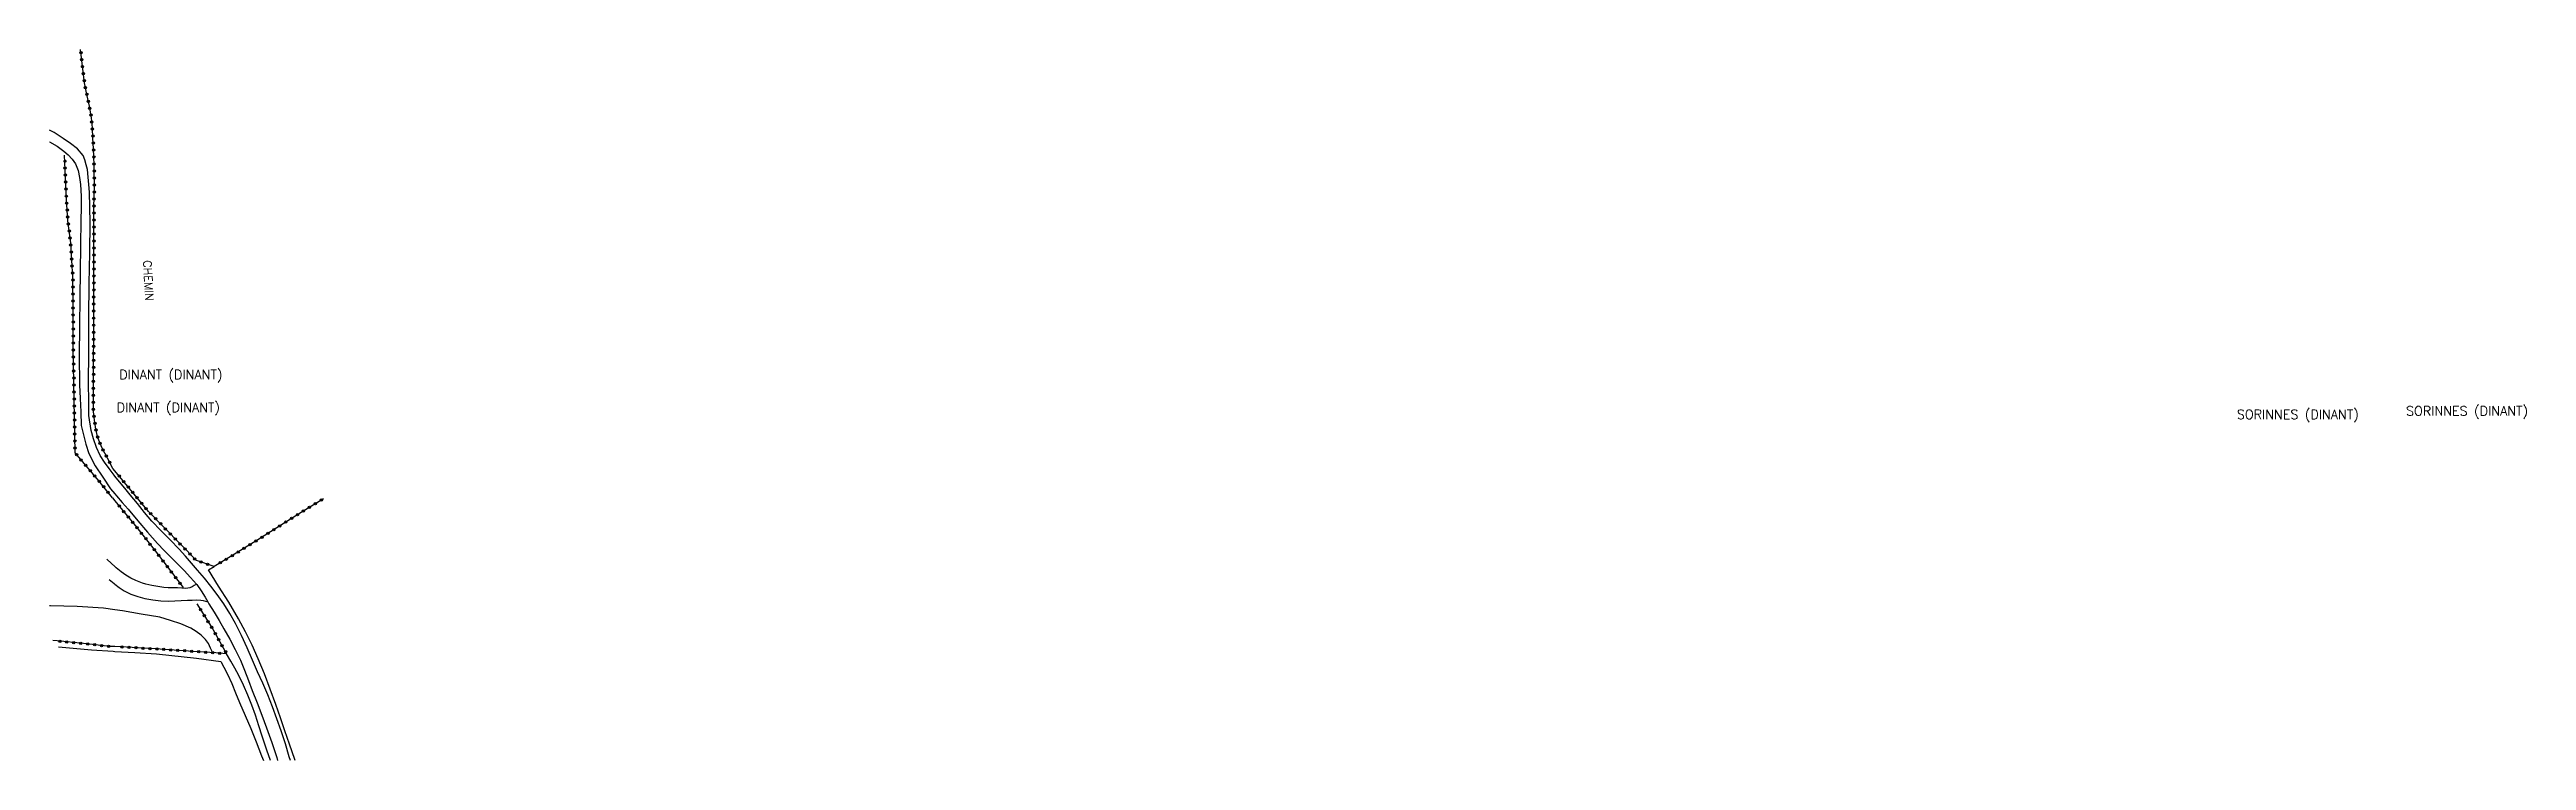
# Model space of a CAD drawing. Header units: millimetres. Extents: x 192000 to 193000, y 106000 to 107000.
# Drawn here: x 192000 to 192531, y 106671 to 106823 of the extents above; entities that cross this region are included whole.
import ezdxf
from ezdxf.enums import TextEntityAlignment as Align

# ---------------------------------------------------------------- set-up
doc = ezdxf.new("R2010")
doc.units = ezdxf.units.MM
doc.layers.get('0').update_dxf_attribs({"linetype": 'CONTINUOUS'})
for name, color, linetype in [('W0017', 7, 'CONTINUOUS'), ('W0071', 7, 'CONTINUOUS'), ('W0211', 2, 'CONTINUOUS'), ('W0323', 7, 'CONTINUOUS'), ('W0330', 7, 'CONTINUOUS'), ('W0980', 7, 'CONTINUOUS'), ('W0989', 7, 'CONTINUOUS')]:
    doc.layers.add(name, color=color, linetype=linetype)
doc.styles.get("Standard").update_dxf_attribs({"font": 'romans.shx', "width": 0.85})

msp = doc.modelspace()

# ---------------------------------------------------------------- texts
at = {"layer": 'W0980'}
for s, p in [('DINANT (DINANT)', (192025.99, 106753.43)), ('DINANT (DINANT)', (192025.45, 106746.41)), ('SORINNES (DINANT)', (192481.64, 106744.91)), ('SORINNES (DINANT)', (192517.89, 106745.64))]:
    msp.add_text(s, height=2, dxfattribs=at).set_placement(p, align=Align.MIDDLE)
at = {"layer": 'W0989'}
msp.add_text('CHEMIN', height=1.75, rotation=273.2033, dxfattribs=at).set_placement((192020.06, 106778))

# ---------------------------------------------------------------- blocks, each defined once
blk = doc.blocks.new('t323o')
at = {"color": 0, "linetype": 'Continuous'}
for radius in [0.25, 0.15]:
    blk.add_circle((0, 0), radius, dxfattribs=at)

# ---------------------------------------------------------------- linework, layer by layer
at = {"layer": 'W0017'}
for points in [[(192014, 106712.48), (192013.26, 106713.15), (192012.24, 106714.09)], [(192031.46, 106708.72), (192031, 106708.42), (192030.55, 106708.12), (192030.08, 106707.9), (192029.22, 106707.77), (192028.31, 106707.83), (192027.4, 106707.9), (192026.42, 106707.92), (192025.43, 106707.96), (192024.45, 106708.03), (192023.17, 106708.19), (192021.9, 106708.43), (192020.65, 106708.74), (192019.92, 106708.95), (192019.18, 106709.19), (192018.47, 106709.47), (192017.39, 106710.01), (192016.36, 106710.66), (192015.37, 106711.35), (192014.29, 106712.22), (192014, 106712.48)], [(192012.75, 106709.74), (192013.82, 106708.88), (192014, 106708.74)], [(192014, 106708.74), (192014.89, 106708.02), (192016.02, 106707.27), (192017.43, 106706.6), (192018.92, 106706.08), (192020.44, 106705.66), (192022.11, 106705.35), (192023.81, 106705.17), (192025.51, 106705.09), (192026.86, 106705.12), (192028.21, 106705.2), (192029.57, 106705.27), (192030.53, 106705.33), (192031.49, 106705.38), (192032.44, 106705.32), (192032.93, 106705.22), (192033.41, 106705.09), (192033.89, 106704.97)]]:
    msp.add_lwpolyline(points, dxfattribs=at)
at = {"layer": 'W0071'}
for points in [[(192013.82, 106732.06), (192012.79, 106733.44), (192011.76, 106734.82), (192010.85, 106736.26), (192010.05, 106737.99), (192009.4, 106739.79), (192008.89, 106741.63), (192008.44, 106744.84), (192008.4, 106748.14), (192008.35, 106751.43), (192008.4, 106758.65), (192008.44, 106765.87), (192008.48, 106773.08), (192008.6, 106779.6), (192008.72, 106786.11), (192008.54, 106792.62), (192008.42, 106794.23), (192008.28, 106795.85), (192008.14, 106797.46), (192007.86, 106798.5), (192007.57, 106799.53), (192007.17, 106800.49), (192006.02, 106801.88), (192004.51, 106803.03), (192002.95, 106804.1), (192000.99, 106805.35), (192000, 106805.9)], [(192000, 106803.4), (192000.01, 106803.4), (192001.61, 106802.49), (192003.08, 106801.4), (192004.01, 106800.57), (192004.88, 106799.65), (192005.59, 106798.65), (192006.12, 106797.27), (192006.41, 106795.77), (192006.62, 106794.26), (192006.81, 106791.75), (192006.77, 106789.2), (192006.73, 106786.66), (192006.64, 106781.15), (192006.56, 106775.65), (192006.5, 106770.15), (192006.42, 106763.9), (192006.37, 106757.64), (192006.45, 106751.39), (192006.55, 106748.48), (192006.68, 106745.58), (192006.8, 106742.67), (192007.3, 106740.66), (192007.8, 106738.65), (192008.45, 106736.7), (192009.79, 106734.08), (192011.44, 106731.59), (192013.08, 106729.1)], [(192013.08, 106729.1), (192014, 106728.04)], [(192014, 106731.84), (192013.82, 106732.06)], [(192051.59, 106671), (192051.36, 106671.79), (192050.52, 106674.58), (192049.63, 106677.35), (192048.71, 106679.93), (192047.75, 106682.5), (192046.74, 106685.04), (192045.68, 106687.52), (192044.58, 106689.97), (192043.46, 106692.42), (192042.31, 106695.07), (192041.14, 106697.72), (192039.85, 106700.3), (192038.63, 106702.42), (192037.31, 106704.5), (192035.92, 106706.51), (192034.58, 106708.29), (192033.17, 106710.01), (192031.73, 106711.71), (192030.43, 106713.22), (192029.1, 106714.71), (192027.75, 106716.19), (192025.81, 106718.2), (192023.84, 106720.18), (192021.93, 106722.22), (192020.35, 106724.07), (192018.81, 106725.95), (192017.27, 106727.84), (192016.12, 106729.25), (192014.97, 106730.65), (192014, 106731.84)], [(192014, 106728.04), (192014.33, 106727.66), (192015.58, 106726.22), (192016.83, 106724.78), (192018.91, 106722.3), (192020.99, 106719.82), (192023.13, 106717.4), (192024.54, 106715.94), (192025.98, 106714.5), (192027.4, 106713.05), (192028.82, 106711.61), (192030.23, 106710.16), (192031.46, 106708.72), (192031.54, 106708.63), (192032.46, 106707.3), (192033.32, 106705.91), (192033.89, 106704.97), (192034.16, 106704.51), (192035.25, 106702.74), (192036.32, 106700.95), (192037.36, 106699.14), (192038.6, 106696.94), (192039.8, 106694.71), (192040.91, 106692.44), (192041.8, 106690.3), (192042.61, 106688.11), (192043.42, 106685.93), (192044.46, 106683.29), (192045.49, 106680.65), (192046.49, 106678), (192047.6, 106674.83), (192048.66, 106671.63), (192048.86, 106671)]]:
    msp.add_lwpolyline(points, dxfattribs=at)
at = {"layer": 'W0211'}
for points in [[(192014, 106703.21), (192011.58, 106703.55), (192005.92, 106703.92), (192000.24, 106704.09), (192000, 106704.11)], [(192034.96, 106694.04), (192034.49, 106695.01), (192034.02, 106695.99), (192033.44, 106696.87), (192032.5, 106697.8), (192031.41, 106698.6), (192030.26, 106699.3), (192028.15, 106700.26), (192025.9, 106700.95), (192023.64, 106701.64), (192019.62, 106702.31), (192015.61, 106702.98), (192014, 106703.21)], [(192047.36, 106671), (192046.58, 106673.16), (192045.52, 106676.17), (192044.82, 106678.4), (192044.13, 106680.65), (192043.36, 106682.85), (192042.5, 106684.98), (192041.55, 106687.08), (192040.53, 106689.15), (192039.69, 106690.72), (192038.81, 106692.27), (192037.93, 106693.82)]]:
    msp.add_lwpolyline(points, dxfattribs=at)
at = {"layer": 'W0323'}
for points in [[(192013.58, 106733.5), (192012.41, 106735.66), (192011.24, 106737.82), (192010.33, 106740.06), (192009.91, 106741.91), (192009.65, 106743.8), (192009.39, 106745.7), (192009.42, 106754.56), (192009.46, 106763.43), (192009.49, 106772.29), (192009.5, 106777.95), (192009.5, 106783.61), (192009.52, 106789.27), (192009.56, 106791.74), (192009.6, 106794.21), (192009.59, 106796.67), (192009.55, 106798.44), (192009.49, 106800.21), (192009.41, 106801.98), (192009.31, 106804.17), (192009.17, 106806.35), (192008.96, 106808.53), (192008.53, 106811.03), (192007.99, 106813.52), (192007.51, 106816.02), (192007.18, 106818.38), (192006.92, 106820.76), (192006.64, 106823.13)], [(192013.46, 106727.23), (192012.01, 106729.04), (192010.55, 106730.84), (192009.07, 106732.63), (192007.87, 106734.04), (192006.67, 106735.43), (192005.46, 106736.82), (192005.35, 106744.31), (192005.23, 106751.81), (192005.09, 106759.31), (192005.06, 106766.82), (192005, 106774.32), (192004.53, 106781.8), (192004.34, 106783.36), (192004.14, 106784.92), (192003.95, 106786.48), (192003.6, 106791.15), (192003.42, 106795.84), (192003.24, 106800.53)], [(192014, 106733), (192013.58, 106733.5)], [(192035.27, 106712.52), (192031.46, 106713.79), (192021.19, 106724.28), (192014, 106733)], [(192013.46, 106727.23), (192014, 106726.58)], [(192014, 106726.58), (192018.73, 106720.84), (192023.15, 106715.23), (192028.61, 106708.01)], [(192058.68, 106726.98), (192053, 106723.52), (192045.17, 106718.54), (192039.06, 106714.8), (192035.27, 106712.52)], [(192031.53, 106704.52), (192034.97, 106699.1), (192037.93, 106693.82)], [(192012.99, 106695.41), (192007.31, 106695.99), (192001.62, 106696.56), (192000.72, 106696.66)], [(192014, 106695.35), (192012.99, 106695.41)], [(192037.93, 106693.82), (192035.65, 106693.99), (192031.8, 106694.27), (192022.72, 106694.87), (192014, 106695.35)]]:
    msp.add_lwpolyline(points, dxfattribs=at)
at = {"layer": 'W0330'}
for points in [[(192052.6, 106671), (192052.53, 106671.21), (192051.41, 106674.49), (192050.44, 106677.31), (192049.46, 106680.14), (192048.46, 106682.95), (192047.26, 106686.23), (192046.03, 106689.5), (192044.7, 106692.72), (192043.38, 106695.63), (192041.97, 106698.5), (192040.49, 106701.32), (192038.42, 106704.85), (192036.22, 106708.31), (192034.02, 106711.77), (192035.27, 106712.52)], [(192001.92, 106695.31), (192003.51, 106695.15), (192008.98, 106694.68), (192013.63, 106694.35), (192014, 106694.32)], [(192014, 106694.32), (192018.28, 106694.06), (192022.93, 106693.78)], [(192022.93, 106693.78), (192031.48, 106692.9)], [(192031.48, 106692.9), (192036.67, 106692.15)], [(192036.67, 106692.15), (192037.32, 106690.97), (192038.12, 106689.44), (192039.02, 106687.45), (192039.85, 106685.43), (192040.69, 106683.4), (192041.9, 106680.6), (192043.11, 106677.81), (192044.27, 106674.99), (192045.44, 106671.98), (192045.8, 106671)]]:
    msp.add_lwpolyline(points, dxfattribs=at)

# ---------------------------------------------------------------- block references
at = {"layer": 'W0323'}
for p, rotation in [((192006.72, 106822.44), 96.48848886630245), ((192006.89, 106820.95), 96.48848886630245), ((192007.06, 106819.46), 96.46466123522008), ((192007.24, 106817.97), 97.80083939816024), ((192007.44, 106816.48), 97.80083939816024), ((192007.7, 106815), 100.8812717015454), ((192007.99, 106813.53), 100.8812717015454), ((192008.31, 106812.06), 102.2896292382389), ((192008.61, 106810.59), 99.75172984897112), ((192008.86, 106809.12), 99.75172984897112), ((192009.05, 106807.63), 95.61672555706377), ((192009.19, 106806.14), 93.45399133543698), ((192009.28, 106804.64), 93.45399133543698), ((192009.35, 106803.14), 92.7213343777616), ((192003.29, 106799.25), 92.21104685915058), ((192003.34, 106797.76), 92.21104685915058), ((192009.43, 106801.64), 92.58933942126443), ((192009.49, 106800.14), 92.00728370693172), ((192009.54, 106798.64), 92.00728370693172), ((192009.58, 106797.15), 91.32695307520613), ((192003.4, 106796.26), 92.21104685915058), ((192003.46, 106794.76), 92.21151813075447), ((192003.52, 106793.26), 92.21151813075447), ((192003.58, 106791.76), 92.21151813075447), ((192009.57, 106792.65), 89.09393790348489), ((192009.59, 106795.65), 90.06973113732275), ((192009.6, 106794.15), 89.09393790348489), ((192003.67, 106790.26), 94.29555430885915), ((192003.78, 106788.77), 94.29555430885915), ((192003.89, 106787.27), 94.29555430885915), ((192009.51, 106786.65), 89.7671739090946), ((192009.53, 106789.65), 89.18685415839535), ((192009.52, 106788.15), 89.7671739090946), ((192009.55, 106791.15), 89.18685415839535), ((192004.03, 106785.78), 96.82686233759168), ((192004.22, 106784.29), 97.55855381798433), ((192004.41, 106782.8), 96.86737691824924), ((192004.56, 106781.31), 93.55963215346019), ((192009.51, 106785.15), 89.7671739090946), ((192009.5, 106783.65), 89.7671739090946), ((192009.5, 106782.15), 89.9797577186542), ((192009.5, 106780.65), 89.9797577186542), ((192004.66, 106779.81), 93.55963215346019), ((192004.75, 106778.32), 93.55963215346019), ((192004.84, 106776.82), 93.55963215346019), ((192004.93, 106775.32), 93.55963215346019), ((192009.5, 106779.15), 89.9797577186542), ((192009.5, 106777.65), 89.94938536690604), ((192009.5, 106776.15), 89.94938536690604), ((192005, 106773.82), 90.45035723065858), ((192005.01, 106772.32), 90.45035723065858), ((192005.02, 106770.82), 90.45035723065858), ((192009.48, 106770.15), 89.80612826243168), ((192009.49, 106774.65), 89.94938536690604), ((192009.49, 106773.15), 89.94938536690604), ((192009.49, 106771.65), 89.80612826243168), ((192005.04, 106769.32), 90.45035723065858), ((192005.05, 106767.82), 90.45035723065858), ((192005.06, 106766.32), 90.29006408484744), ((192005.07, 106764.82), 90.29006408484744), ((192009.47, 106767.15), 89.80612826243168), ((192009.47, 106765.65), 89.80612826243168), ((192009.48, 106768.65), 89.80612826243168), ((192005.07, 106763.32), 90.29006408484744), ((192005.08, 106761.83), 90.29006408484744), ((192005.09, 106760.33), 90.29006408484744), ((192009.45, 106761.15), 89.76089199912187), ((192009.45, 106759.65), 89.76089199912187), ((192009.46, 106764.15), 89.80612826243168), ((192009.46, 106762.65), 89.76089199912187), ((192005.1, 106758.83), 91.04676559733572), ((192005.13, 106757.33), 91.04676559733572), ((192005.16, 106755.83), 91.04676559733572), ((192005.19, 106754.33), 91.04676559733572), ((192009.43, 106756.65), 89.76089199912187), ((192009.43, 106755.15), 89.76089199912187), ((192009.44, 106758.15), 89.76089199912187), ((192005.21, 106752.83), 91.04676559733572), ((192005.24, 106751.33), 90.88622221455017), ((192005.26, 106749.83), 90.88622221455017), ((192009.4, 106749.15), 89.7544296988914), ((192009.41, 106752.15), 89.7544296988914), ((192009.41, 106750.65), 89.7544296988914), ((192009.42, 106753.65), 89.7544296988914), ((192005.28, 106748.33), 90.88622221455017), ((192005.31, 106746.83), 90.88622221455017), ((192005.33, 106745.33), 90.88622221455017), ((192005.35, 106743.83), 90.88622221432786), ((192009.4, 106747.65), 89.7544296988914), ((192009.39, 106746.15), 89.7544296988914), ((192009.53, 106744.66), 97.84614749070654), ((192005.38, 106742.33), 90.88622221432786), ((192005.4, 106740.83), 90.88622221432786), ((192005.42, 106739.33), 90.88622221432786), ((192009.73, 106743.17), 97.84614749157055), ((192009.96, 106741.69), 102.7424742837966), ((192010.29, 106740.22), 102.7424742837966), ((192010.83, 106738.83), 112.2012431751333), ((192005.45, 106737.83), 90.88622221432786), ((192005.78, 106736.45), 130.9222287331078), ((192006.76, 106735.31), 130.9457540993776), ((192007.75, 106734.18), 130.9457540993776), ((192008.72, 106733.04), 130.4357394270514), ((192011.44, 106737.46), 118.4634332043834), ((192012.15, 106736.14), 118.4634332043834), ((192012.87, 106734.82), 118.4745511669113), ((192009.68, 106731.89), 129.5307202662755), ((192010.64, 106730.73), 128.9371369200344), ((192011.58, 106729.56), 128.9371369200344), ((192012.52, 106728.4), 128.9179476699914), ((192014.95, 106731.84), 129.5180366286495), ((192015.91, 106730.68), 129.5180366286495), ((192016.86, 106729.52), 129.5180366286495), ((192017.82, 106728.37), 129.5180366286495), ((192014.95, 106725.42), 309.484714132053), ((192015.91, 106724.26), 309.484714132053), ((192016.86, 106723.11), 309.484714132053), ((192018.77, 106727.21), 129.5180366286495), ((192019.73, 106726.05), 129.5180366286495), ((192020.68, 106724.9), 129.5180366286495), ((192021.68, 106723.78), 134.3956889455677), ((192022.73, 106722.71), 134.3956889455677), ((192051.85, 106722.79), 212.4427670676364), ((192053.12, 106723.59), 211.3221991619978), ((192054.4, 106724.37), 211.3221991619978), ((192055.68, 106725.15), 211.3221991619978), ((192056.96, 106725.93), 211.3221991619978), ((192058.24, 106726.71), 211.3221991619978), ((192017.82, 106721.95), 309.484714132053), ((192018.77, 106720.79), 308.2521228040682), ((192019.7, 106719.61), 308.2521228040682), ((192020.63, 106718.43), 308.2521228040682), ((192021.55, 106717.26), 308.2521228040682), ((192023.78, 106721.64), 134.3956889455677), ((192024.83, 106720.56), 134.3956889455677), ((192025.88, 106719.49), 134.3956889455677), ((192026.93, 106718.42), 134.3956889455677), ((192027.98, 106717.35), 134.3956889455677), ((192042.97, 106717.19), 211.501626198449), ((192044.24, 106717.98), 211.501626198449), ((192045.52, 106718.77), 212.4427670676364), ((192046.79, 106719.57), 212.4427670676364), ((192048.05, 106720.38), 212.4427670676364), ((192049.32, 106721.18), 212.4427670676364), ((192050.58, 106721.99), 212.4427670676364), ((192022.48, 106716.08), 308.2521228040682), ((192023.4, 106714.89), 307.0929605840773), ((192024.31, 106713.7), 307.0929605840773), ((192025.21, 106712.5), 307.0929605840773), ((192029.03, 106716.28), 134.3956889455677), ((192030.08, 106715.2), 134.3956889455677), ((192031.12, 106714.13), 134.3956889455677), ((192032.43, 106713.47), 161.6462961227717), ((192033.85, 106712.99), 161.6462961227717), ((192036.56, 106713.3), 211.0481848727038), ((192037.84, 106714.07), 211.0481848727038), ((192039.13, 106714.84), 211.501626198449), ((192040.41, 106715.63), 211.501626198449), ((192041.69, 106716.41), 211.501626198449), ((192026.12, 106711.31), 307.0929605840773), ((192027.02, 106710.11), 307.0929605840773), ((192027.93, 106708.91), 307.0929605840773), ((192032.34, 106703.26), 302.4082419515843), ((192033.14, 106701.99), 302.4082419515843), ((192002.21, 106696.5), 174.1976666834576), ((192003.7, 106696.35), 174.1976666834576), ((192005.19, 106696.2), 174.1976666834576), ((192006.69, 106696.05), 174.1976666834576), ((192008.18, 106695.9), 174.1976666833125), ((192009.67, 106695.75), 174.1976666833125), ((192033.94, 106700.72), 302.4082419515843), ((192034.75, 106699.46), 302.4082419515843), ((192035.5, 106698.16), 299.2478344595934), ((192036.23, 106696.85), 299.2478344595934), ((192011.16, 106695.59), 174.1976666833125), ((192012.66, 106695.44), 174.1976666833125), ((192015.5, 106695.27), 176.8107104482143), ((192017, 106695.19), 176.8107104482143), ((192018.49, 106695.1), 176.8107104482143), ((192019.99, 106695.02), 176.8107104482143), ((192021.49, 106694.93), 176.8107104482143), ((192022.99, 106694.85), 176.239105911565), ((192024.48, 106694.75), 176.239105911565), ((192025.98, 106694.65), 176.239105911565), ((192027.48, 106694.55), 176.239105911565), ((192028.97, 106694.46), 176.239105911565), ((192030.47, 106694.36), 176.239105911565), ((192031.97, 106694.26), 175.8540885976047), ((192033.46, 106694.15), 175.8540885976047), ((192034.96, 106694.04), 175.8540885976047), ((192036.45, 106693.93), 175.8535615965739), ((192036.97, 106695.54), 299.2478344595934), ((192037.7, 106694.24), 299.2478344595934)]:
    msp.add_blockref('t323o', p, dxfattribs=dict(at, rotation=rotation))

msp.set_redraw_order([(e.dxf.handle, doc.entitydb.next_handle()) for e in msp.query("TEXT MTEXT ATTDEF DIMENSION ARC_DIMENSION")])  # texts and dimensions are drawn at this point

doc.saveas('drawing.dxf')
